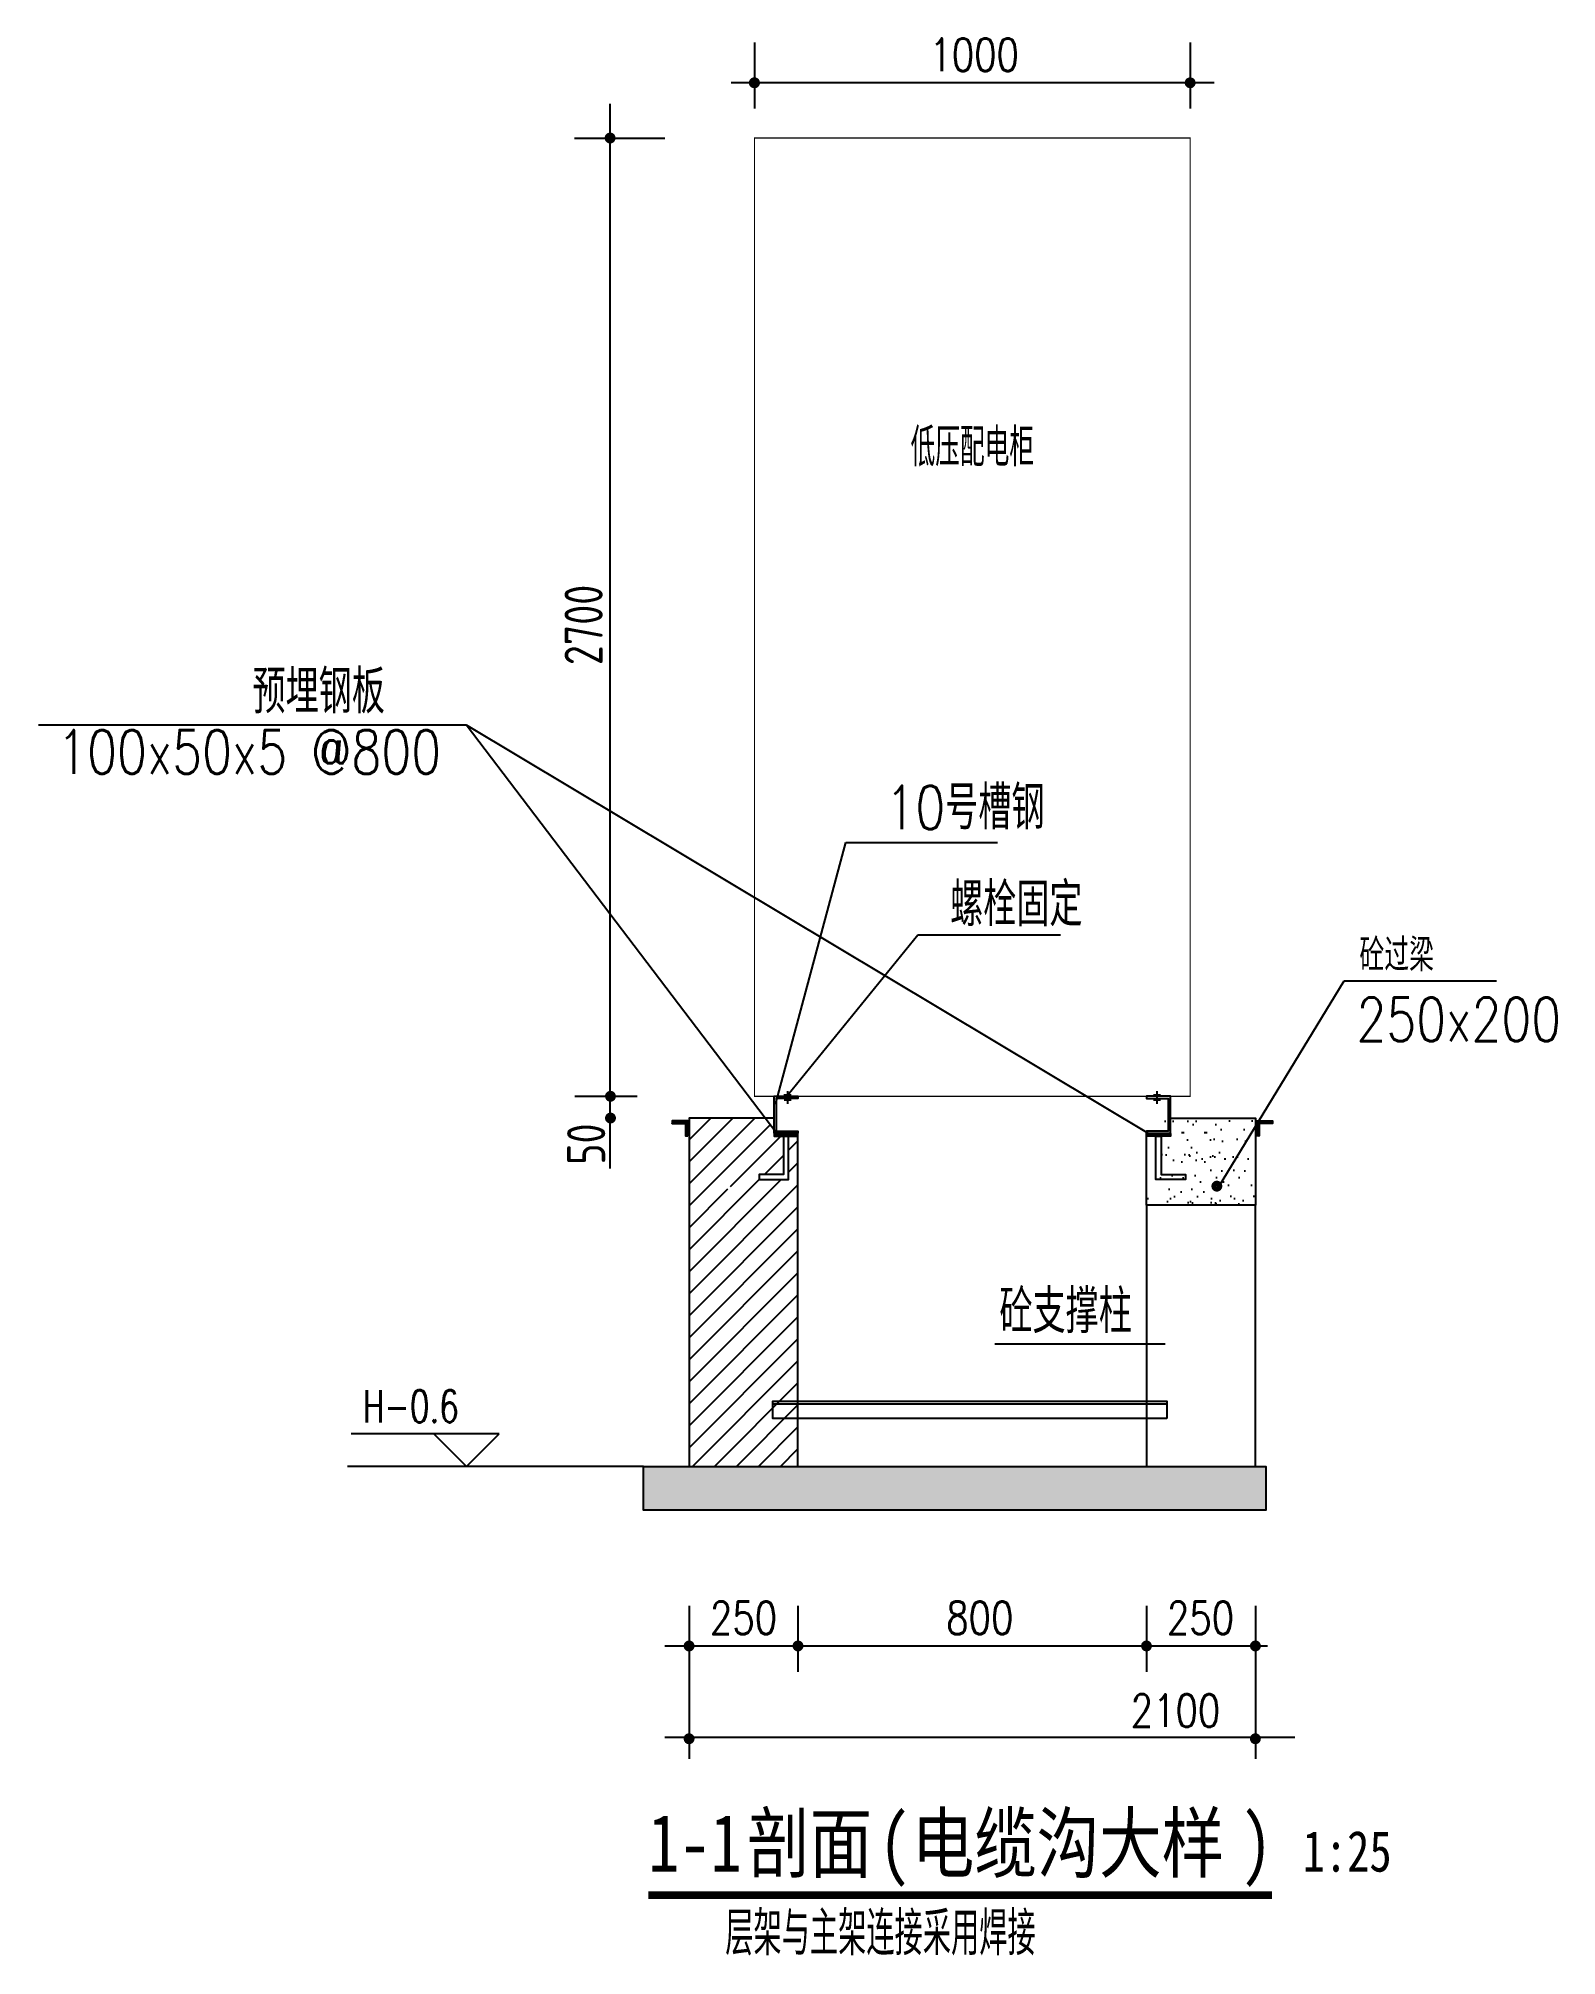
# Model space of a CAD drawing. Extents: x -9422388 to 15610651, y -1992469 to 953794.
# Drawn here: x 14058707 to 14072091, y -724534 to -707631 of the extents above; entities that cross this region are included whole.
import ezdxf

# ---------------------------------------------------------------- set-up
doc = ezdxf.new("R2010")
doc.units = 0
doc.header["$LTSCALE"] = 1000
for name, color, linetype in [('2', 7, 'Continuous'), ('3', 8, 'Continuous'), ('DIM', 8, 'Continuous'), ('E-COM-TEL_SYMB', 3, 'Continuous'), ('SYS', 7, 'Continuous')]:
    doc.layers.add(name, color=color, linetype=linetype)
doc.styles.add('_TCH_DIM', font='SIMPLEX', dxfattribs={"bigfont": 'GBCBIG'})
doc.styles.add('A-黑体', font='simhei.ttf', dxfattribs={"width": 0.85})
doc.styles.add('HZ1', font='gbenor.shx', dxfattribs={"width": 0.9, "bigfont": 'gbcbig.shx'})
doc.styles.add('HZDG', font='GBENOR.shx', dxfattribs={"width": 0.8, "bigfont": 'GBCBIG.shx'})
doc.styles.add('仿宋', font='txt1.shx', dxfattribs={"width": 0.8, "bigfont": 'fs.shx'})

msp = doc.modelspace()

# ---------------------------------------------------------------- texts
at = {"layer": '2', "color": 7, "linetype": 'Continuous', "width": 0.9}
for s, height, style, p in [('低压配电柜', 336, 'HZ1', (14066395.714, -711404.05789)), ('层架与主架连接采用焊接 ', 384, 'HZDG', (14064761.74336, -724529.93389))]:
    msp.add_text(s, height=height, dxfattribs=dict(at, style=style)).set_placement(p)
at = {"layer": '2', "color": 7, "linetype": 'Continuous', "style": 'HZ1', "width": 0.9}
for s, p in [('2700', (14063681.5622, -713157.3013)), ('50', (14063704.0586, -717561.17739))]:
    msp.add_text(s, height=336, rotation=90, dxfattribs=at).set_placement(p)
at = {"layer": 'E-COM-TEL_SYMB', "color": 7, "style": 'A-黑体', "width": 0.8}
for s, height, p in [('剖面', 504.708861, (14064954.5978, -723793.46977)), ('(', 504.70886, (14066115.99527, -723793.46977)), ('电缆沟大样', 504.708861, (14066406.34464, -723793.46977)), (')', 504.70886, (14069309.83831, -723793.46977)), ('1-1', 504.708861, (14064083.5497, -723793.46977)), ('1:25', 360.506329, (14069851.40793, -723793.46977))]:
    msp.add_text(s, height=height, dxfattribs=at).set_placement(p)
at = {"layer": 'SYS', "color": 2, "linetype": 'Continuous', "style": '仿宋', "width": 0.8}
for s, height, p in [('1000', 288, (14066561.54762, -707919.14378)), ('预埋钢板', 384, (14060594.90562, -713582.68391)), ('100x50x5 @800', 384, (14058873.58877, -714113.78314)), ('10号槽钢', 384, (14066174.58662, -714604.30853)), ('螺栓固定', 384, (14066744.16453, -715458.2815)), ('砼过梁', 288, (14070352.3542, -715857.04246)), ('250x200', 384, (14070326.54061, -716472.37215)), ('砼支撑柱', 384, (14067178.56797, -719046.30254)), ('250', 288, (14064626.88354, -721700.20695)), ('800', 288, (14066709.7106, -721700.20695)), ('250', 288, (14068655.10833, -721700.20695)), ('2100', 288, (14068336.34228, -722518.14541))]:
    msp.add_text(s, height=height, rotation=359.999999696, dxfattribs=at).set_placement(p)
at = {"layer": 'SYS', "color": 7, "linetype": 'Continuous', "style": '_TCH_DIM', "width": 0.705882}
msp.add_text('H-0.6', height=285.6, dxfattribs=at).set_placement((14061566.96616, -719833.14106))

# ---------------------------------------------------------------- hatches: boundary and pattern name
at = {"layer": '3', "linetype": 'Continuous'}
h = msp.add_hatch(dxfattribs=at)
h.set_pattern_fill('LINE', scale=38.4, angle=135, style=0)
h.set_pattern_definition([(135, (14152535.1444, -911773.9004), (-3.39411255, -3.39411255), [])])
h.paths.add_polyline_path([(14064432.94556, -717307.70648), (14064432.94556, -717174.15015), (14064292.76934, -717174.15015), (14064292.76934, -717196.6023), (14064410.71613, -717196.6023), (14064410.71613, -717307.70648)])
h = msp.add_hatch(dxfattribs=at)
h.set_pattern_fill('LINE', scale=144, angle=45, style=0)
h.set_pattern_definition([(45, (13183727.8, -721878.16), (-96.986766, 96.986766), [])])
h.paths.add_polyline_path([(14065059.55475, -717646.66196), (14065274.59475, -717646.66196), (14065274.59475, -717308.74196), (14065192.03475, -717308.74196), (14065192.03475, -717285.70196), (14065192.03475, -717253.56152), (14065113.26748, -717149.94106), (14064443.23475, -717149.94106), (14064443.23475, -717405.45732), (14064758.92866, -717747.56379, -0.9429850304), (14064807.24193, -717750.4023, -1), (14064758.76193, -717750.40198, -0.0293473838), (14064758.92866, -717747.56379), (14064443.23475, -717405.45732), (14064443.23475, -720221.94106), (14065403.23475, -720221.94106), (14065403.23475, -719799.54106), (14065181.75398, -719799.54106), (14065181.75398, -719645.94106), (14065403.23475, -719645.94106), (14065403.23475, -717308.74196), (14065320.67475, -717308.74196), (14065320.67475, -717692.74196), (14065059.55475, -717692.74196)])
h.paths.add_polyline_path([(14065403.23475, -719668.98106), (14065403.23475, -719645.94106), (14065181.75398, -719645.94106), (14065181.75398, -719668.98106)], flags=17)
h.paths.add_polyline_path([(14065181.75398, -719668.98106), (14065181.75398, -719799.54106), (14065403.23475, -719799.54106), (14065403.23475, -719668.98106)], flags=17)
h = msp.add_hatch(dxfattribs=at)
h.set_pattern_fill('AR-SAND', scale=153.6, angle=45, style=0)
h.set_pattern_definition([(97.5, (13884317.6, -1841563.37), (216.117225, 202.433606), [0, -233.472, 0, -261.12, 0, -249.6]), (127.5, (13884317.6, -1841563.37), (114.29952, 498.73609), [0, -125.952, 0, -210.432, 0, -80.64]), (167.5, (13884451.2, -1841696.97), (-337.617296, 338.846574), [0, -76.8, 0, -276.48, 0, -360.96]), (177.5, (13884451.2, -1841696.97), (-231.17448, 421.82597), [0, -38.4, 0, -181.248, 0, -207.36])])
h.paths.add_polyline_path([(14069243.23475, -717917.94106), (14068475.23475, -717917.94106), (14068475.23475, -717149.94106), (14069243.23475, -717149.94106)])
h = msp.add_hatch(dxfattribs=at)
h.set_pattern_fill('AR-SAND', scale=153.6, angle=45, style=0)
h.set_pattern_definition([(97.5, (13884519.22, -1841563.37), (216.117225, 202.433606), [0, -233.472, 0, -261.12, 0, -249.6]), (127.5, (13884519.2, -1841563.37), (114.29952, 498.73609), [0, -125.952, 0, -210.432, 0, -80.64]), (167.5, (13884652.8, -1841696.97), (-337.617296, 338.846574), [0, -76.8, 0, -276.48, 0, -360.96]), (177.5, (13884652.8, -1841696.97), (-231.17448, 421.82597), [0, -38.4, 0, -181.248, 0, -207.36])])
h.paths.add_polyline_path([(14069444.84416, -717917.94106), (14068676.84416, -717917.94106), (14068676.84416, -717149.94106), (14069444.84416, -717149.94106)])
h = msp.add_hatch(dxfattribs=at)
h.set_pattern_fill('LINE', scale=38.4, angle=135, style=0)
h.set_pattern_definition([(45, (13981343.325, -911773.9004), (3.39411255, -3.39411255), [])])
h.paths.add_polyline_path([(14069445.52394, -717307.70648), (14069445.52394, -717174.15015), (14069585.70016, -717174.15015), (14069585.70016, -717196.6023), (14069467.75337, -717196.6023), (14069467.75337, -717307.70648)])
h = msp.add_hatch(dxfattribs=at)
h.set_pattern_fill('LINE', scale=38.4, angle=45, style=0)
h.set_pattern_definition([(45, (14127113.1382, -1000612.6224), (-3.39411255, 3.39411255), [])])
h.paths.add_polyline_path([(14065403.23475, -717308.74196), (14065403.23475, -717285.70196), (14065192.03475, -717285.70196), (14065192.03475, -717308.74196)])
h = msp.add_hatch(dxfattribs=at)
h.set_pattern_fill('LINE', scale=38.4, angle=45, style=0)
h.set_pattern_definition([(135, (14006765.3312, -1000612.6224), (3.39411255, 3.39411255), [])])
h.paths.add_polyline_path([(14068475.23475, -717308.74196), (14068475.23475, -717285.70196), (14068686.43475, -717285.70196), (14068686.43475, -717308.74196)])
h = msp.add_hatch(dxfattribs=at)
h.set_pattern_fill('AR-SAND', scale=38.4, angle=45, style=0)
h.set_pattern_definition([(82.5, (14249560.863, -1841563.374), (-54.0293063, 50.6084015), [0, -58.368, 0, -65.28, 0, -62.4]), (52.5, (14249560.86, -1841563.37), (-28.57488, 124.684022), [0, -31.488, 0, -52.608, 0, -20.16]), (12.5, (14249527.465, -1841596.77), (84.404324, 84.7116435), [0, -19.2, 0, -69.12, 0, -90.24]), (2.5, (14249527.47, -1841596.77), (57.793619, 105.4564935), [0, -9.6, 0, -45.312, 0, -51.84])])
h.paths.add_polyline_path([(14064041.2024, -720221.94106), (14069526.96619, -720221.94106), (14069526.96619, -720605.94106), (14064041.2024, -720605.94106)])

# ---------------------------------------------------------------- linework, layer by layer
at = {"color": 7}
msp.add_line((14064041.2024, -720221.94106), (14061430.77144, -720221.94106), dxfattribs=at)
at = {"layer": '2', "color": 7, "linetype": 'Continuous'}
for p, q in [((14065019.23475, -707669.06163), (14065019.23475, -708251.03937)), ((14065019.23475, -707669.06163), (14065019.23475, -708251.03937)), ((14068859.23475, -707669.06163), (14068859.23475, -708251.03937)), ((14069071.02369, -708022.81316), (14064814.5269, -708022.81316)), ((14063747.18705, -717594.18747), (14063747.18705, -708209.66737)), ((14064443.23475, -721450.1248), (14064443.23475, -722797.98481)), ((14065403.23475, -721450.1248), (14065403.23475, -722032.10255)), ((14068475.23475, -721450.1248), (14068475.23475, -722032.10255)), ((14069435.23475, -721450.1248), (14069435.23475, -722797.98481)), ((14069435.23475, -721450.1248), (14069435.23475, -722032.10255)), ((14064228.85085, -721803.87633), (14069540.86959, -721803.87633)), ((14064228.85085, -722609.2289), (14069782.25958, -722609.2289))]:
    msp.add_line(p, q, dxfattribs=at)
at = {"layer": '2', "color": 7, "linetype": 'Continuous', "const_width": 47.52}
for points in [[(14064993.98951, -708022.81316, 1), (14065042.46951, -708022.81316, 1)], [(14065044.47999, -708022.81316, -1), (14064995.99999, -708022.81316, -1)], [(14068884.47999, -708022.81316, -1), (14068835.99999, -708022.81316, -1)], [(14063771.42705, -708509.94106, -1), (14063722.94705, -708509.94106, -1)], [(14063774.55932, -716957.94106, -1), (14063726.07932, -716957.94106, -1)], [(14063774.55932, -717149.94106, -1), (14063726.07932, -717149.94106, -1)], [(14069119.70757, -717750.40198, -1), (14069071.22757, -717750.40198, -1)], [(14064418.99475, -721803.87633, 1), (14064467.47475, -721803.87633, 1)], [(14064418.99475, -721803.87633, 1), (14064467.47475, -721803.87633, 1)], [(14065378.99475, -721803.87633, 1), (14065427.47475, -721803.87633, 1)], [(14068450.99475, -721803.87633, 1), (14068499.47475, -721803.87633, 1)], [(14069410.99475, -721803.87633, 1), (14069459.47475, -721803.87633, 1)], [(14064418.99475, -722621.81479, 1), (14064467.47475, -722621.81479, 1)], [(14069410.99475, -722621.81479, 1), (14069459.47475, -722621.81479, 1)]]:
    msp.add_lwpolyline(points, format="xyb", close=True, dxfattribs=at)
at = {"layer": '2', "color": 7, "linetype": 'Continuous'}
for points in [[(14063432.5012, -708509.94106), (14064228.03591, -708509.94106)], [(14063435.63347, -716957.94106), (14063986.6771, -716957.94106)]]:
    msp.add_lwpolyline(points, dxfattribs=at)
at = {"layer": '3', "color": 7, "linetype": 'Continuous'}
for p, q in [((14058707.0466, -713683.22253), (14062478.03512, -713683.22253)), ((14062478.03512, -713683.22253), (14068519.39754, -717300.33391)), ((14065226.06676, -717298.33154), (14062478.03512, -713683.22253)), ((14065205.97186, -717031.26215), (14065824.67157, -714719.14003)), ((14065824.67157, -714719.14003), (14067162.61814, -714719.14003)), ((14065314.70452, -716945.96553), (14066460.41052, -715534.47477)), ((14069108.56388, -717759.45914), (14070219.16173, -715941.05244)), ((14068639.95268, -719143.44724), (14067139.73038, -719143.44724)), ((14065181.75398, -719668.98106), (14068654.6394, -719668.98106))]:
    msp.add_line(p, q, dxfattribs=at)
at = {"layer": '3', "color": 7, "linetype": 'Continuous', "const_width": 9.6}
msp.add_lwpolyline([(14065019.23475, -716957.94106), (14068859.23475, -716957.94106), (14068859.23475, -708509.94106), (14065019.23475, -708509.94106), (14065019.23475, -716957.94106)], close=True, dxfattribs=at)
at = {"layer": '3', "color": 7, "linetype": 'Continuous'}
for points in [[(14065403.23475, -717284.34106), (14065192.03475, -717284.34106), (14065192.03475, -716957.94106), (14065403.23475, -716957.94106), (14065403.23475, -716977.14106), (14065211.23475, -716977.14106), (14065211.23475, -717265.14106), (14065403.23475, -717265.14106)], [(14068475.23475, -717284.34106), (14068686.43475, -717284.34106), (14068686.43475, -716957.94106), (14068475.23475, -716957.94106), (14068475.23475, -716977.14106), (14068667.23475, -716977.14106), (14068667.23475, -717265.14106), (14068475.23475, -717265.14106)], [(14069435.23475, -717917.94106), (14068475.23475, -717917.94106), (14068475.23475, -720221.94106), (14069435.23475, -720221.94106)], [(14068654.6394, -719799.54106), (14065181.75398, -719799.54106), (14065181.75398, -719645.94106), (14068654.6394, -719645.94106)], [(14064041.2024, -720221.94106), (14069526.96619, -720221.94106), (14069526.96619, -720605.94106), (14064041.2024, -720605.94106)]]:
    msp.add_lwpolyline(points, close=True, dxfattribs=at)
at = {"layer": '3', "color": 7, "linetype": 'Continuous', "const_width": 17.28}
for points in [[(14065277.51763, -716945.06645), (14065343.21175, -716945.06645)], [(14065278.53058, -716991.61314), (14065344.2247, -716991.61314)], [(14065311.61563, -716912.39644), (14065311.61563, -717024.7321)], [(14068599.93892, -716991.61314), (14068534.2448, -716991.61314)], [(14068600.95187, -716945.06645), (14068535.25775, -716945.06645)], [(14068566.85387, -716912.39644), (14068566.85387, -717024.7321)]]:
    msp.add_lwpolyline(points, dxfattribs=at)
at = {"layer": '3', "color": 7, "linetype": 'Continuous'}
for points in [[(14065192.03475, -717149.94106), (14064443.23475, -717149.94106), (14064443.23475, -720221.94106), (14065403.23475, -720221.94106), (14065403.23475, -717284.34106)], [(14068686.43475, -717149.94106), (14069435.23475, -717149.94106), (14069435.23475, -717917.94106), (14068475.23475, -717917.94106), (14068475.23475, -717284.34106)], [(14065403.23475, -717308.74196), (14065403.23475, -717285.70196), (14065192.03475, -717285.70196), (14065192.03475, -717308.74196), (14065403.23475, -717308.74196)], [(14068475.23475, -717308.74196), (14068475.23475, -717285.70196), (14068686.43475, -717285.70196), (14068686.43475, -717308.74196), (14068475.23475, -717308.74196)]]:
    msp.add_lwpolyline(points, dxfattribs=at)
at = {"layer": '3', "color": 7, "linetype": 'Continuous', "const_width": 9.12}
for points in [[(14065357.02351, -717299.75577, 1), (14065367.10351, -717299.75577, 1)], [(14068521.44599, -717299.75577, -1), (14068511.36599, -717299.75577, -1)]]:
    msp.add_lwpolyline(points, format="xyb", close=True, dxfattribs=at)
at = {"layer": 'DIM', "color": 7, "linetype": 'Continuous'}
for points in [[(14064432.94556, -717307.70648), (14064432.94556, -717174.15015), (14064292.76934, -717174.15015), (14064292.76934, -717196.6023), (14064410.71613, -717196.6023), (14064410.71613, -717307.70648)], [(14069445.52394, -717307.70648), (14069445.52394, -717174.15015), (14069585.70016, -717174.15015), (14069585.70016, -717196.6023), (14069467.75337, -717196.6023), (14069467.75337, -717307.70648)], [(14065274.59475, -717308.74196), (14065274.59475, -717646.66196), (14065059.55475, -717646.66196), (14065059.55475, -717692.74196), (14065320.67475, -717692.74196), (14065320.67475, -717308.74196)], [(14068603.87475, -717308.74196), (14068603.87475, -717646.66196), (14068818.91475, -717646.66196), (14068818.91475, -717692.74196), (14068557.79475, -717692.74196), (14068557.79475, -717308.74196)]]:
    msp.add_lwpolyline(points, close=True, dxfattribs=at)
at = {"layer": 'E-COM-TEL_SYMB', "color": 7, "const_width": 67.2}
msp.add_lwpolyline([(14064083.5497, -724001.59129), (14069582.60793, -724001.59129)], dxfattribs=at)
at = {"layer": 'SYS', "color": 2, "linetype": 'Continuous'}
for p, q in [((14066460.41052, -715534.47477), (14067716.17999, -715534.47477)), ((14070219.16173, -715941.05244), (14071560.56838, -715941.05244)), ((14062769.95604, -719933.94106), (14061464.72616, -719933.94106)), ((14062481.95604, -720221.94106), (14062193.95604, -719933.94106)), ((14062481.95604, -720221.94106), (14062769.95604, -719933.94106))]:
    msp.add_line(p, q, dxfattribs=at)

msp.set_redraw_order([(e.dxf.handle, doc.entitydb.next_handle()) for e in msp.query("TEXT MTEXT ATTDEF DIMENSION ARC_DIMENSION")])  # texts and dimensions are drawn at this point

doc.saveas('drawing.dxf')
